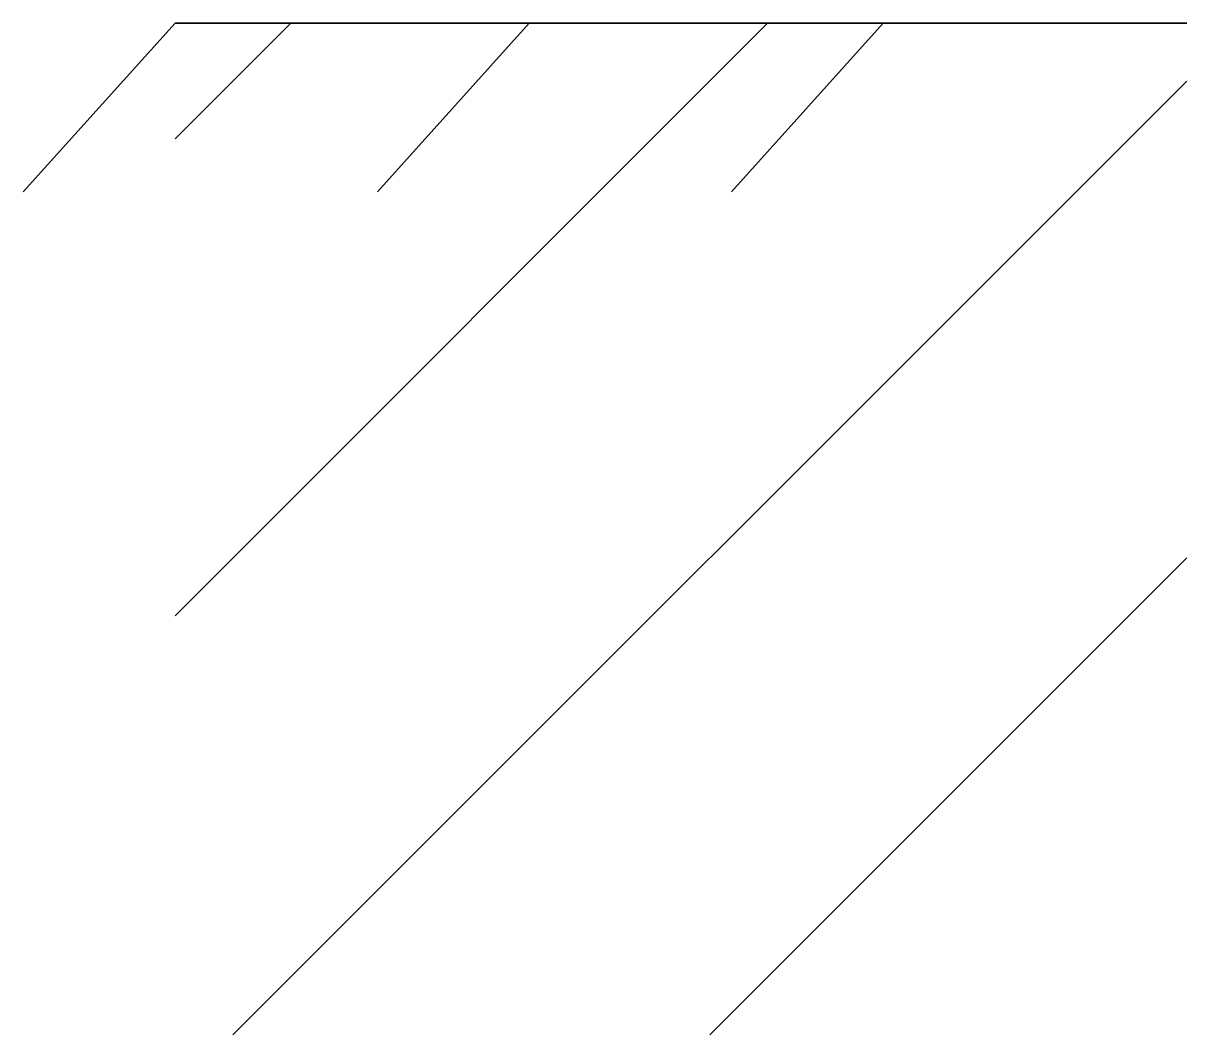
# Model space of a CAD drawing. Header units: metres. Extents: x -1.4 to 41.5, y -29.1 to 7.2.
# Drawn here: x -1.38 to 0, y -1.65 to -0.45 of the extents above; entities that cross this region are included whole.
import ezdxf

# ---------------------------------------------------------------- set-up
doc = ezdxf.new("R2010")
doc.units = ezdxf.units.M
doc.layers.add('terreno', color=7, linetype='CONTINUOUS', lineweight=35)

msp = doc.modelspace()

# ---------------------------------------------------------------- linework, layer by layer
at = {"layer": 'terreno'}
for p, q in [((-1.2, -0.45), (-1.38, -0.65)), ((-1.2, -0.45), (-1.38, -0.65)), ((-1.2, -0.45), (-1.38, -0.65)), ((-1.2, -0.45), (-1.38, -0.65)), ((-1.2, -0.45), (0, -0.45)), ((-1.2, -1.1529), (-0.4971, -0.45)), ((-1.2, -0.5873), (-1.0627, -0.45)), ((-1.2, -0.45), (0, -0.45)), ((-1.2, -1.1529), (-0.4971, -0.45)), ((-1.2, -0.5873), (-1.0627, -0.45)), ((-1.2, -0.45), (0, -0.45)), ((-1.2, -1.1529), (-0.4971, -0.45)), ((-1.2, -0.5873), (-1.0627, -0.45)), ((-1.2, -0.45), (0, -0.45)), ((-1.2, -1.1529), (-0.4971, -0.45)), ((-1.2, -0.5873), (-1.0627, -0.45)), ((-0.78, -0.45), (-0.96, -0.65)), ((-0.78, -0.45), (-0.96, -0.65)), ((-0.78, -0.45), (-0.96, -0.65)), ((-0.78, -0.45), (-0.96, -0.65)), ((-0.36, -0.45), (-0.54, -0.65)), ((-0.36, -0.45), (-0.54, -0.65)), ((-0.36, -0.45), (-0.54, -0.65)), ((-0.36, -0.45), (-0.54, -0.65)), ((-1.1314, -1.65), (0, -0.5186)), ((-1.1314, -1.65), (0, -0.5186)), ((-1.1314, -1.65), (0, -0.5186)), ((-1.1314, -1.65), (0, -0.5186)), ((-0.5657, -1.65), (0, -1.0843)), ((-0.5657, -1.65), (0, -1.0843)), ((-0.5657, -1.65), (0, -1.0843)), ((-0.5657, -1.65), (0, -1.0843))]:
    msp.add_line(p, q, dxfattribs=at)

doc.saveas('drawing.dxf')
